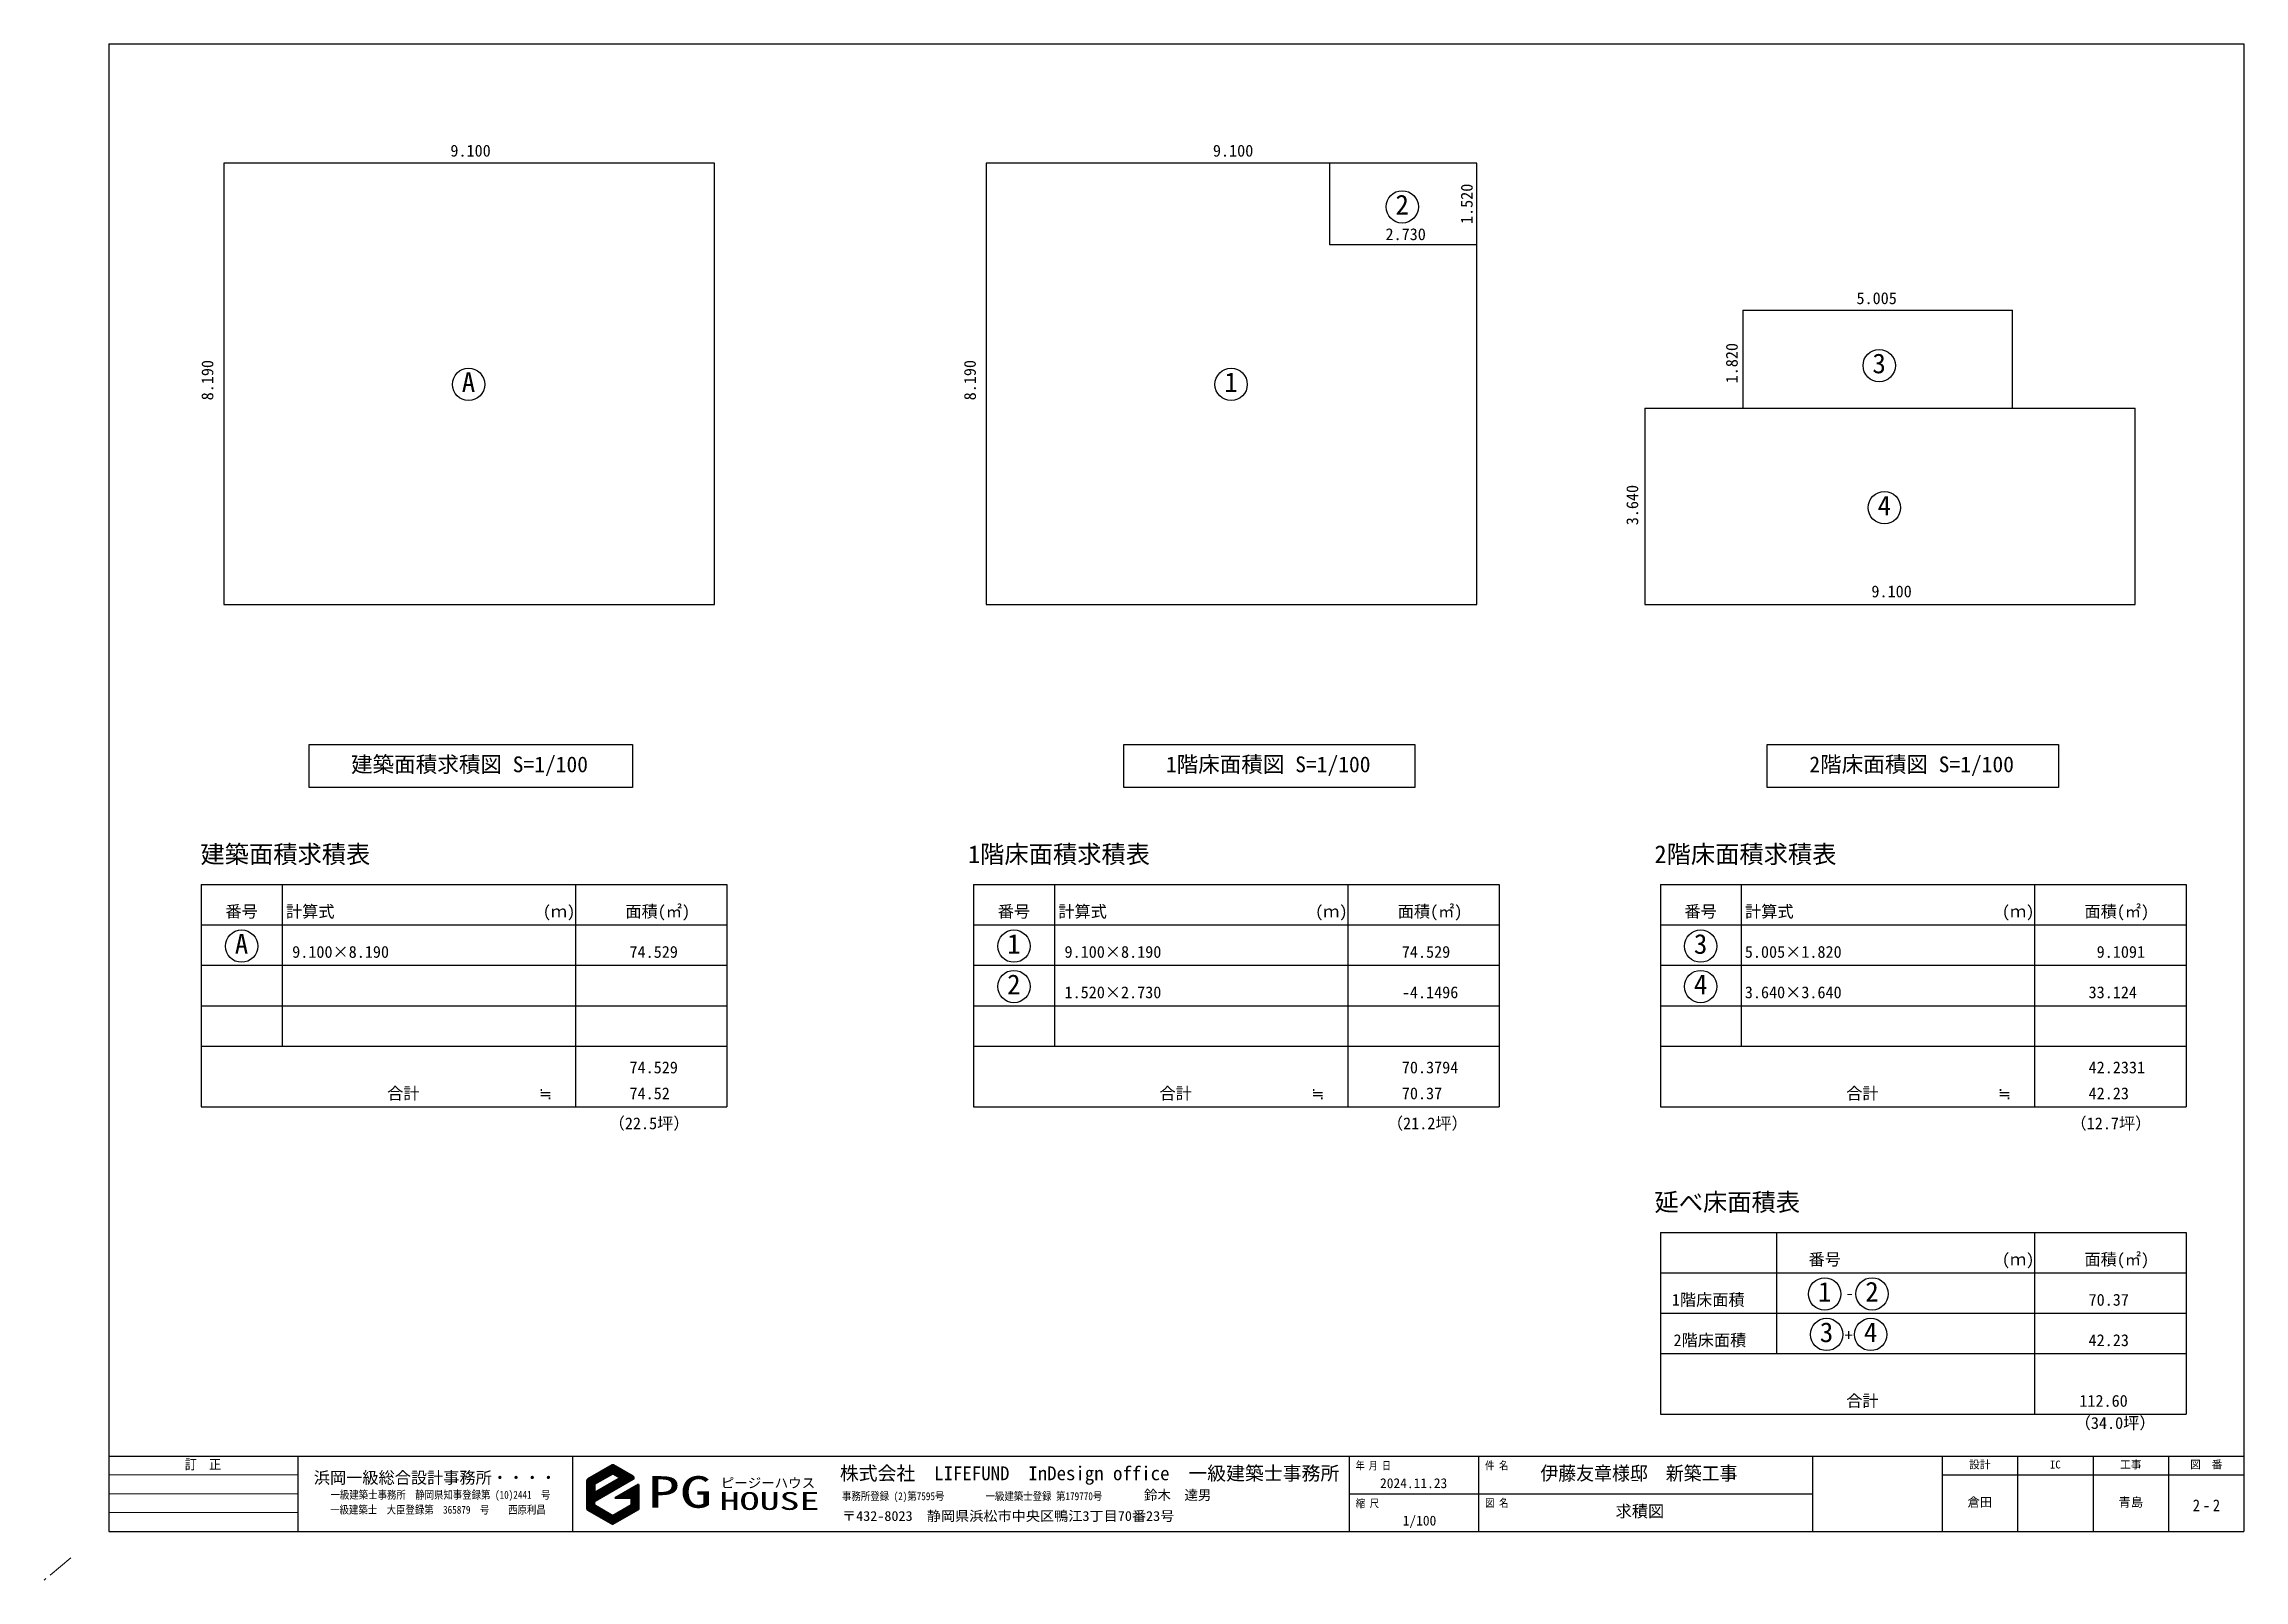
# Model space of a CAD drawing. Units: millimetres on the paper, enlarged 50 times, with parts at 1:100. Extents: x -21826 to 54909, y -26252 to 22610.
# Drawn here: x 12699 to 33102, y -26189 to -11939 of the extents above; entities that cross this region are included whole.
import ezdxf
from ezdxf.enums import TextEntityAlignment as Align

# ---------------------------------------------------------------- set-up
doc = ezdxf.new("R2010")
doc.units = ezdxf.units.MM
doc.header["$LTSCALE"] = 50
doc.linetypes.add('CHAIN1', pattern=[8, 5, -1, 1, -1])
for name, color, linetype, lineweight in [('2-0_補助線', 7, 'Continuous', 25), ('2-1_通り芯', 7, 'Continuous', 25), ('2-9', 7, 'Continuous', 25), ('2-A_文字・面積表', 7, 'Continuous', 25), ('F-1_凡例（一般）', 7, 'Continuous', 25), ('F-F_図面枠（共通）', 7, 'Continuous', 25)]:
    doc.layers.add(name, color=color, linetype=linetype, lineweight=lineweight)
doc.styles.add('ＭＳ ゴシック', font='')
doc.styles.get('ＭＳ ゴシック').set_extended_font_data('MS Gothic')

msp = doc.modelspace()

# ---------------------------------------------------------------- texts
at = {"layer": '2-0_補助線', "style": 'ＭＳ ゴシック'}
for s, p in [('建築面積求積図 S=1/100', (15546.38, -18738.71)), ('1階床面積図 S=1/100', (23103.46, -18738.71)), ('2階床面積図 S=1/100', (29070.93, -18738.71))]:
    msp.add_text(s, height=146.6, dxfattribs=at).set_placement(p, align=Align.BOTTOM_LEFT)
at = {"layer": '2-1_通り芯', "style": 'ＭＳ ゴシック'}
for s, p in [('2', (25232.28, -13575.82)), ('3', (29655.46, -15048.76)), ('A', (16573.4, -15222.98)), ('1', (23645.1, -15222.98)), ('4', (29703.77, -16366.78)), ('A', (14468.59, -20434.28)), ('3', (28000.05, -20434.28)), ('1', (21631.16, -20434.28)), ('2', (21631.16, -20809.28)), ('4', (28000.05, -20809.28)), ('1', (29150.34, -23661.68)), ('2', (29589.56, -23660.25)), ('3', (29167.65, -24036.68)), ('4', (29576.99, -24036.68))]:
    msp.add_text(s, height=183.3, dxfattribs=at).set_placement(p, align=Align.BOTTOM_LEFT)
at = {"layer": '2-9', "style": 'ＭＳ ゴシック'}
for s, height, p in [('建築面積求積表', 165, (14150.08, -19587.22)), ('1階床面積求積表', 165, (21268.49, -19587.22)), ('2階床面積求積表', 165, (27634.49, -19587.22)), ('番号', 110, (14381.46, -20074.35)), ('計算式', 110, (14943.21, -20074.35)), ('(ｍ)', 110, (17325.21, -20074.35)), ('面積(㎡)', 110, (18091.1, -20074.35)), ('番号', 110, (21544.02, -20074.35)), ('計算式', 110, (22105.77, -20074.35)), ('(ｍ)', 110, (24487.77, -20074.35)), ('面積(㎡)', 110, (25253.67, -20074.35)), ('番号', 110, (27912.91, -20074.35)), ('計算式', 110, (28474.66, -20074.35)), ('(ｍ)', 110, (30856.66, -20074.35)), ('面積(㎡)', 110, (31622.56, -20074.35)), ('9.100×8.190', 110, (15000.83, -20449.35)), ('74.529', 110, (18128.98, -20449.35)), ('9.100×8.190', 110, (22163.39, -20449.35)), ('74.529', 110, (25291.54, -20449.35)), ('5.005×1.820', 110, (28472.41, -20449.35)), (' 9.1091', 110, (31660.43, -20449.35)), ('1.520×2.730', 110, (22163.39, -20824.35)), ('-4.1496', 110, (25291.54, -20824.35)), ('3.640×3.640', 110, (28472.41, -20824.35)), ('33.124', 110, (31660.43, -20824.35)), ('74.529', 110, (18128.98, -21521.07)), ('70.3794', 110, (25291.54, -21521.07)), ('42.2331', 110, (31660.43, -21521.07)), ('合計', 110, (15881.46, -21761.85)), ('74.52', 110, (18128.98, -21761.85)), ('合計', 110, (23044.02, -21761.85)), ('70.37', 110, (25291.54, -21761.85)), ('合計', 110, (29412.91, -21761.85)), ('42.23', 110, (31660.43, -21761.85)), ('≒', 110, (17288.46, -21761.85)), ('≒', 110, (24451.02, -21761.85)), ('≒', 110, (30819.91, -21761.85)), ('延べ床面積表', 165, (27634.49, -22814.62)), ('番号', 110, (29063.21, -23301.75)), ('(ｍ)', 110, (30856.66, -23301.75)), ('面積(㎡)', 110, (31622.56, -23301.75)), ('1階床面積', 110, (27795.57, -23676.75)), ('70.37', 110, (31660.43, -23676.75)), ('2階床面積', 110, (27810.83, -24051.75)), ('42.23', 110, (31660.43, -24051.75)), ('合計', 110, (29412.91, -24614.25)), ('112.60', 110, (31574.74, -24614.25))]:
    msp.add_text(s, height=height, dxfattribs=at).set_placement(p, align=Align.BOTTOM_LEFT)
at = {"layer": '2-A_文字・面積表', "style": 'ＭＳ ゴシック'}
for s, p in [('9.100', (16467.93, -13016.44)), ('9.100', (23539.62, -13016.44)), ('2.730', (25139.98, -13791.38)), ('5.005', (29508.02, -14384.98)), ('9.100', (29646.49, -17104.97)), ('（22.5坪）', (17935.9, -22040.09)), ('（21.2坪）', (25153.27, -22040.09)), ('（12.7坪）', (31492.87, -22040.09)), ('-', (29406.67, -23615.79)), ('+', (29397.34, -24004.57)), ('（34.0坪）', (31531.94, -24819.74))]:
    msp.add_text(s, height=110, dxfattribs=at).set_placement(p, align=Align.BOTTOM_LEFT)
for s, p in [('1.520', (25981.4, -13608.74)), ('8.190', (14302.44, -15244.5)), ('8.190', (21374.14, -15244.5)), ('1.820', (28439.37, -15086.8)), ('3.640', (27516.54, -16403.21))]:
    msp.add_text(s, height=110, rotation=90, dxfattribs=at).set_placement(p, align=Align.BOTTOM_LEFT)
at = {"layer": 'F-1_凡例（一般）', "style": 'ＭＳ ゴシック'}
for s, height, width, p in [('PG', 293.3, 1.5, (18296.82, -25606.48)), ('HOUSE', 165, 1.65, (18964.6, -25587.71)), ('事務所登録 (2)第7595号', 73.31, 0.85, (20099.89, -25469.68)), ('一級建築士登録 第179770号', 73.31, 0.85, (21431.75, -25469.68)), ('〒432-8023\u3000静岡県浜松市中央区鴨江3丁目70番23号', 91.64, 1.05, (20099.58, -25668.04))]:
    msp.add_text(s, height=height, dxfattribs=dict(at, width=width)).set_placement(p, align=Align.BOTTOM_LEFT)
for s, height, p in [('ピージーハウス', 91.64, (18975.83, -25361.15)), ('株式会社\u3000LIFEFUND\u3000InDesign office\u3000一級建築士事務所', 128.3, (20079.43, -25301.21)), ('鈴木\u3000達男', 91.64, (22900.25, -25473.29))]:
    msp.add_text(s, height=height, dxfattribs=at).set_placement(p, align=Align.BOTTOM_LEFT)
at = {"layer": 'F-F_図面枠（共通）', "style": 'ＭＳ ゴシック'}
for s, height, width, p in [('訂\u3000正', 91.64, 0.9, (14004.23, -25188.62)), ('年 月 日', 73.31, 0.8, (24863.95, -25185.97)), ('件 名', 73.31, 0.85, (26063.95, -25185.97)), ('伊藤友章様邸\u3000新築工事', 128.3, 0.95, (26575.81, -25301.12)), ('一級建築士\u3000大臣登録第\u3000365879\u3000号\u3000\u3000西原利昌', 73.31, 0.85, (15353, -25595.24)), ('一級建築士事務所\u3000静岡県知事登録第 (10)2441\u3000号', 73.31, 0.85, (15356.38, -25456.65)), ('縮 尺', 73.31, 0.85, (24863.95, -25535.97)), ('図 名', 73.31, 0.85, (26064.3, -25532.74))]:
    msp.add_text(s, height=height, dxfattribs=dict(at, width=width)).set_placement(p, align=Align.BOTTOM_LEFT)
for s, height, p in [('設計', 73.31, (30551.73, -25176.12)), ('IC', 73.31, (31301.73, -25176.12)), ('工事', 73.31, (31951.73, -25176.12)), ('図\u3000番', 73.31, (32601.73, -25176.12)), ('浜岡一級総合設計事務所・・・・', 110, (15201.36, -25326.91)), ('倉田', 84.31, (30536.73, -25533.62)), ('青島', 84.31, (31936.73, -25533.62)), ('1/100', 91.64, (25299.57, -25710.54))]:
    msp.add_text(s, height=height, dxfattribs=at).set_placement(p, align=Align.BOTTOM_LEFT)
at = {"layer": 'F-F_図面枠（共通）', "color": 3, "style": 'ＭＳ ゴシック'}
for s, height, p in [('2024.11.23', 91.64, (25089.23, -25363.62)), ('求積図', 110, (27274.18, -25638.62))]:
    msp.add_text(s, height=height, dxfattribs=at).set_placement(p, align=Align.BOTTOM_LEFT)
at = {"layer": 'F-F_図面枠（共通）', "color": 3, "insert": (32626.73, -25551.12), "char_height": 110, "attachment_point": 7, "style": 'ＭＳ ゴシック'}
msp.add_mtext('\\T1.38;\\W0.9;2-2', dxfattribs=at)

# ---------------------------------------------------------------- linework, layer by layer
at = {"layer": '2-0_補助線'}
for points in [[(15157.38, -18437.71), (18157.38, -18437.71), (18157.38, -18837.71), (15157.38, -18837.71)], [(22712.96, -18437.71), (25412.96, -18437.71), (25412.96, -18837.71), (22712.96, -18837.71)], [(28680.43, -18437.71), (31380.43, -18437.71), (31380.43, -18837.71), (28680.43, -18837.71)]]:
    msp.add_lwpolyline(points, close=True, dxfattribs=at)
at = {"layer": '2-1_通り芯'}
for centre in [(25295.4, -13449.57), (29718.58, -14922.51), (16636.53, -15096.73), (23708.22, -15096.73), (29766.89, -16240.53), (14531.72, -20308.03), (21694.28, -20308.03), (28063.17, -20308.03), (21694.28, -20683.03), (28063.17, -20683.03), (29213.47, -23535.43), (29652.69, -23534), (29230.77, -23910.43), (29640.12, -23910.43)]:
    msp.add_circle(centre, 150, dxfattribs=at)
at = {"layer": '2-9'}
for p, q in [((14157.96, -19736.1), (19032.96, -19736.1)), ((14907.96, -19736.1), (14907.96, -21236.1)), ((17626.71, -19736.1), (17626.71, -21798.6)), ((19032.96, -19736.1), (19032.96, -21798.6)), ((21320.52, -19736.1), (26195.52, -19736.1)), ((22070.52, -19736.1), (22070.52, -21236.1)), ((24789.27, -19736.1), (24789.27, -21798.6)), ((26195.52, -19736.1), (26195.52, -21798.6)), ((27689.41, -19736.1), (32564.41, -19736.1)), ((28439.41, -19736.1), (28439.41, -21236.1)), ((31158.16, -19736.1), (31158.16, -21798.6)), ((32564.41, -19736.1), (32564.41, -21798.6)), ((14157.96, -20111.1), (19032.96, -20111.1)), ((21320.52, -20111.1), (26195.52, -20111.1)), ((27689.41, -20111.1), (32564.41, -20111.1)), ((14157.96, -20486.1), (19032.96, -20486.1)), ((21320.52, -20486.1), (26195.52, -20486.1)), ((27689.41, -20486.1), (32564.41, -20486.1)), ((14157.96, -20861.1), (19032.96, -20861.1)), ((21320.52, -20861.1), (26195.52, -20861.1)), ((27689.41, -20861.1), (32564.41, -20861.1)), ((14157.96, -21236.1), (19032.96, -21236.1)), ((21320.52, -21236.1), (26195.52, -21236.1)), ((27689.41, -21236.1), (32564.41, -21236.1)), ((27689.41, -22963.5), (32564.41, -22963.5)), ((28767.51, -22963.5), (28767.51, -24088.5)), ((31158.16, -22963.5), (31158.16, -24651)), ((32564.41, -22963.5), (32564.41, -24651)), ((27689.41, -23338.5), (32564.41, -23338.5)), ((27689.41, -23713.5), (32564.41, -23713.5)), ((27689.41, -24088.5), (32564.41, -24088.5))]:
    msp.add_line(p, q, dxfattribs=at)
for points in [[(14157.96, -19736.1), (14157.96, -21798.6), (19032.96, -21798.6)], [(21320.52, -19736.1), (21320.52, -21798.6), (26195.52, -21798.6)], [(27689.41, -19736.1), (27689.41, -21798.6), (32564.41, -21798.6)], [(27689.41, -22963.5), (27689.41, -24651), (32564.41, -24651)]]:
    msp.add_lwpolyline(points, dxfattribs=at)
at = {"layer": '2-A_文字・面積表'}
for p, q in [((24623.08, -13803.4), (24623.08, -13043.4)), ((25988.08, -13803.4), (24623.08, -13803.4)), ((28453.73, -14408.4), (30956.23, -14408.4)), ((28453.73, -14408.4), (28453.73, -15318.4)), ((30956.23, -15318.4), (30956.23, -14408.4)), ((27543.73, -15318.4), (27543.73, -17138.4)), ((27543.73, -15318.4), (32093.73, -15318.4)), ((32093.73, -17138.4), (32093.73, -15318.4)), ((27543.73, -17138.4), (32093.73, -17138.4))]:
    msp.add_line(p, q, dxfattribs=at)
for points in [[(14366.39, -17138.4), (18916.39, -17138.4), (18916.39, -13043.4), (14366.39, -13043.4)], [(21438.08, -17138.4), (25988.08, -17138.4), (25988.08, -13043.4), (21438.08, -13043.4)]]:
    msp.add_lwpolyline(points, close=True, dxfattribs=at)
at = {"layer": 'F-1_凡例（一般）'}
for p, q in [((17735.15, -25412.23), (17868.71, -25180.9)), ((17735.15, -25400.08), (17858.19, -25186.97)), ((17735.15, -25387.93), (17847.66, -25193.05)), ((17735.15, -25375.78), (17837.14, -25199.12)), ((17735.15, -25363.63), (17826.62, -25205.2)), ((17735.15, -25351.48), (17816.1, -25211.27)), ((17735.15, -25339.33), (17805.58, -25217.35)), ((17735.15, -25327.18), (17795.05, -25223.42)), ((17735.15, -25315.03), (17784.53, -25229.5)), ((17735.15, -25302.88), (17774.01, -25235.57)), ((17735.15, -25290.73), (17763.49, -25241.65)), ((17735.15, -25278.58), (17752.96, -25247.72)), ((17735.15, -25266.43), (17742.44, -25253.8)), ((17810.68, -25293.55), (17879.23, -25174.82)), ((17821.21, -25287.47), (17889.75, -25168.75)), ((17831.73, -25281.4), (17900.28, -25162.67)), ((17842.25, -25275.32), (17910.8, -25156.6)), ((17852.77, -25269.25), (17921.32, -25150.52)), ((17863.3, -25263.17), (17931.84, -25144.45)), ((17873.82, -25257.1), (17942.36, -25138.37)), ((17881.53, -25413.85), (17950.07, -25295.12)), ((17884.34, -25251.02), (17952.89, -25132.3)), ((17892.05, -25407.77), (17960.59, -25289.05)), ((17894.86, -25244.95), (17963.41, -25126.22)), ((17902.57, -25401.7), (17971.12, -25282.97)), ((17905.38, -25238.87), (17972.86, -25121.99)), ((17913.09, -25395.62), (17981.64, -25276.9)), ((17915.91, -25232.8), (17979.25, -25123.08)), ((17923.61, -25389.55), (17992.16, -25270.82)), ((17926.43, -25226.72), (17984.54, -25126.08)), ((17934.14, -25383.47), (18002.68, -25264.75)), ((17936.95, -25220.65), (17989.8, -25129.11)), ((17944.66, -25377.4), (18013.2, -25258.67)), ((17947.47, -25214.57), (17995.06, -25132.15)), ((17955.18, -25371.32), (18023.73, -25252.6)), ((17958, -25208.5), (18000.32, -25135.19)), ((17965.7, -25365.25), (18034.25, -25246.52)), ((17968.52, -25202.42), (18005.58, -25138.23)), ((17976.23, -25359.17), (18044.77, -25240.45)), ((17976.57, -25200.63), (18010.84, -25141.26)), ((17981.83, -25203.66), (18016.1, -25144.3)), ((17986.75, -25353.1), (18084.5, -25183.79)), ((17987.09, -25206.7), (18021.36, -25147.34)), ((17992.35, -25209.74), (18026.62, -25150.38)), ((17997.27, -25347.02), (18089.76, -25186.83)), ((17997.61, -25212.78), (18031.89, -25153.41)), ((18002.87, -25215.81), (18037.15, -25156.45)), ((18007.79, -25340.95), (18095.02, -25189.86)), ((18008.13, -25218.85), (18042.41, -25159.49)), ((18013.4, -25221.89), (18047.67, -25162.53)), ((18018.31, -25334.87), (18100.28, -25192.9)), ((18018.66, -25224.93), (18052.93, -25165.56)), ((18023.92, -25227.96), (18058.19, -25168.6)), ((18028.84, -25328.8), (18105.54, -25195.94)), ((18029.18, -25231), (18063.45, -25171.64)), ((18034.44, -25234.04), (18068.71, -25174.68)), ((18039.36, -25322.72), (18110.8, -25198.98)), ((18039.7, -25237.08), (18073.97, -25177.71)), ((18044.96, -25240.11), (18079.24, -25180.75)), ((18049.88, -25316.65), (18116.06, -25202.01)), ((18060.4, -25310.57), (18121.32, -25205.05)), ((18070.93, -25304.5), (18126.59, -25208.09)), ((18081.45, -25298.42), (18131.85, -25211.13)), ((18091.97, -25292.35), (18137.11, -25214.16)), ((18102.49, -25286.27), (18142.37, -25217.2)), ((18113.01, -25280.2), (18147.63, -25220.24)), ((18123.54, -25274.12), (18152.89, -25223.28)), ((18134.06, -25268.05), (18158.15, -25226.31)), ((18144.58, -25261.97), (18163.41, -25229.35)), ((18155.1, -25255.9), (18168.05, -25233.48)), ((18165.83, -25249.47), (18169.89, -25242.43)), ((17735.15, -25424.38), (17803.69, -25305.66)), ((17735.15, -25436.53), (17803.69, -25317.81)), ((17735.15, -25448.68), (17803.69, -25329.96)), ((17735.15, -25460.83), (17803.69, -25342.11)), ((17735.15, -25472.98), (17803.69, -25354.26)), ((17735.15, -25485.13), (17803.69, -25366.41)), ((17735.15, -25521.58), (17823.81, -25368.02)), ((17735.15, -25509.43), (17813.28, -25374.1)), ((17735.15, -25497.28), (17803.69, -25378.56)), ((17736.21, -25531.89), (17834.33, -25361.95)), ((17740.35, -25536.87), (17844.85, -25355.87)), ((17745.59, -25539.95), (17855.37, -25349.8)), ((17750.85, -25542.99), (17865.89, -25343.72)), ((17756.11, -25546.03), (17804, -25463.07)), ((17761.37, -25549.06), (17803.69, -25475.76)), ((17766.63, -25552.1), (17803.7, -25487.89)), ((17771.89, -25555.14), (17806.53, -25495.14)), ((17777.15, -25558.18), (17811.43, -25498.81)), ((17782.41, -25561.21), (17816.69, -25501.85)), ((17807.56, -25456.91), (17876.42, -25337.65)), ((17818.39, -25450.3), (17886.94, -25331.57)), ((17828.91, -25444.22), (17897.46, -25325.5)), ((17839.44, -25438.15), (17907.98, -25319.42)), ((17849.96, -25432.07), (17918.51, -25313.35)), ((17860.48, -25426), (17929.03, -25307.27)), ((17871, -25419.92), (17939.55, -25301.2)), ((17999.5, -25428.21), (18002.38, -25423.22)), ((18006.52, -25428.21), (18012.9, -25417.15)), ((18013.53, -25428.21), (18023.42, -25411.07)), ((18020.55, -25428.21), (18033.95, -25405)), ((18027.56, -25428.21), (18044.47, -25398.92)), ((18034.58, -25428.21), (18054.99, -25392.85)), ((18041.59, -25428.21), (18065.51, -25386.77)), ((18048.6, -25428.21), (18076.04, -25380.7)), ((18055.62, -25428.21), (18086.56, -25374.62)), ((18062.63, -25428.21), (18097.08, -25368.55)), ((18064.23, -25619.84), (18132.78, -25501.12)), ((18069.65, -25428.21), (18107.6, -25362.47)), ((18074.75, -25613.77), (18143.3, -25495.04)), ((18076.66, -25428.21), (18118.12, -25356.4)), ((18083.68, -25428.21), (18128.65, -25350.32)), ((18085.27, -25607.69), (18213.05, -25386.39)), ((18090.69, -25428.21), (18139.17, -25344.25)), ((18095.8, -25601.62), (18213.05, -25398.54)), ((18097.71, -25428.21), (18149.69, -25338.17)), ((18104.72, -25428.21), (18160.21, -25332.1)), ((18106.32, -25595.54), (18213.05, -25410.69)), ((18111.74, -25428.21), (18170.74, -25326.02)), ((18116.84, -25589.47), (18213.05, -25422.84)), ((18118.75, -25428.21), (18181.26, -25319.95)), ((18125.77, -25428.21), (18191.78, -25313.87)), ((18127.36, -25583.39), (18213.05, -25434.99)), ((18132.78, -25428.21), (18202.3, -25307.8)), ((18137.89, -25577.32), (18213.05, -25447.14)), ((18139.8, -25428.21), (18212.82, -25301.72)), ((18144.5, -25432.21), (18213.05, -25313.49)), ((18144.5, -25444.36), (18213.05, -25325.64)), ((18144.5, -25456.51), (18213.05, -25337.79)), ((18144.5, -25468.66), (18213.05, -25349.94)), ((18144.5, -25480.81), (18213.05, -25362.09)), ((18144.5, -25492.96), (18213.05, -25374.24)), ((18148.41, -25571.24), (18213.05, -25459.29)), ((18158.93, -25565.17), (18213.05, -25471.44)), ((18169.45, -25559.09), (18213.05, -25483.59)), ((18179.97, -25553.02), (18213.05, -25495.74)), ((17787.67, -25564.25), (17821.95, -25504.89)), ((17792.94, -25567.29), (17827.21, -25507.93)), ((17798.2, -25570.33), (17832.47, -25510.96)), ((17803.46, -25573.36), (17837.73, -25514)), ((17808.72, -25576.4), (17842.99, -25517.04)), ((17813.98, -25579.44), (17848.25, -25520.08)), ((17819.24, -25582.48), (17853.51, -25523.11)), ((17824.5, -25585.51), (17858.78, -25526.15)), ((17829.76, -25588.55), (17864.04, -25529.19)), ((17835.02, -25591.59), (17869.3, -25532.23)), ((17840.29, -25594.63), (17874.56, -25535.26)), ((17845.55, -25597.66), (17879.82, -25538.3)), ((17850.81, -25600.7), (17885.08, -25541.34)), ((17856.07, -25603.74), (17890.34, -25544.38)), ((17861.33, -25606.78), (17895.6, -25547.41)), ((17866.59, -25609.81), (17900.86, -25550.45)), ((17871.85, -25612.85), (17906.13, -25553.49)), ((17877.11, -25615.89), (17911.39, -25556.53)), ((17882.37, -25618.93), (17916.65, -25559.56)), ((17887.64, -25621.96), (17921.91, -25562.6)), ((17892.9, -25625), (17927.17, -25565.64)), ((17898.16, -25628.04), (17932.43, -25568.68)), ((17903.42, -25631.08), (17937.69, -25571.71)), ((17908.68, -25634.11), (17942.95, -25574.75)), ((17913.94, -25637.15), (17948.21, -25577.79)), ((17919.2, -25640.19), (17953.48, -25580.83)), ((17924.46, -25643.23), (17958.74, -25583.86)), ((17929.72, -25646.26), (17964, -25586.9)), ((17934.99, -25649.3), (17969.26, -25589.94)), ((17940.25, -25652.34), (17974.94, -25592.24)), ((17945.51, -25655.38), (17985.47, -25586.17)), ((17950.77, -25658.41), (17995.99, -25580.09)), ((17956.03, -25661.45), (18006.51, -25574.02)), ((17961.29, -25664.49), (18017.03, -25567.94)), ((17966.55, -25667.53), (18027.55, -25561.87)), ((17971.81, -25670.56), (18038.08, -25555.79)), ((17980.05, -25668.44), (18048.6, -25549.72)), ((17990.57, -25662.37), (18059.12, -25543.64)), ((18001.1, -25656.29), (18069.64, -25537.57)), ((18011.62, -25650.22), (18080.17, -25531.49)), ((18022.14, -25644.14), (18090.69, -25525.42)), ((18032.66, -25638.07), (18101.21, -25519.34)), ((18043.19, -25631.99), (18111.73, -25513.27)), ((18053.71, -25625.92), (18122.25, -25507.19)), ((18190.5, -25546.94), (18213.05, -25507.89)), ((18201.02, -25540.87), (18213.05, -25520.04)), ((18211.54, -25534.79), (18213.05, -25532.19))]:
    msp.add_line(p, q, dxfattribs=at)
at = {"layer": 'F-1_凡例（一般）', "color": 3, "lineweight": 40}
for p, q in [((17735.15, -25526.91), (17735.15, -25265.02)), ((17968.02, -25123.56), (17741.22, -25254.5)), ((17803.69, -25297.58), (17974.1, -25199.2)), ((18045.15, -25240.23), (17803.69, -25379.63)), ((17803.69, -25297.58), (17803.69, -25379.63)), ((17809.77, -25455.28), (18164.02, -25250.75)), ((17974.1, -25199.2), (18045.15, -25240.23)), ((18164.02, -25229.7), (17980.17, -25123.56)), ((17803.69, -25487.33), (17803.69, -25465.8)), ((17809.77, -25497.86), (17974.1, -25592.73)), ((18144.5, -25494.35), (17974.1, -25592.73)), ((18213.05, -25301.59), (17993.74, -25428.21)), ((18144.5, -25428.21), (17993.74, -25428.21)), ((18144.5, -25428.21), (18144.5, -25494.35)), ((18213.05, -25301.59), (18213.05, -25533.92)), ((17741.22, -25537.43), (17974.1, -25671.88)), ((18213.05, -25533.92), (17974.1, -25671.88))]:
    msp.add_line(p, q, dxfattribs=at)
for centre, start, end in [((17747.3, -25265.02), 120, 180), ((17974.1, -25134.08), 60, 120), ((18157.94, -25240.23), 300, 60), ((17815.84, -25465.8), 120, 180), ((17815.84, -25487.33), 180, 240), ((17747.3, -25526.91), 180, 240)]:
    msp.add_arc(centre, 12.15, start, end, dxfattribs=at)
at = {"layer": 'F-F_図面枠（共通）'}
for p, q in [((13301.73, -11938.62), (13301.73, -25738.62)), ((13301.73, -11938.62), (33101.73, -11938.62)), ((33101.73, -11938.62), (33101.73, -25738.62)), ((13301.73, -25038.62), (33101.73, -25038.62)), ((15051.73, -25038.62), (15051.73, -25738.62)), ((17600.99, -25038.62), (17600.99, -25738.62)), ((24801.73, -25038.62), (24801.73, -25738.62)), ((26001.73, -25038.62), (26001.73, -25738.62)), ((29099.18, -25038.62), (29099.18, -25738.62)), ((30301.73, -25038.62), (30301.73, -25738.62)), ((31001.73, -25038.62), (31001.73, -25738.62)), ((31701.73, -25038.62), (31701.73, -25738.62)), ((32401.73, -25038.62), (32401.73, -25738.62)), ((30301.73, -25213.62), (33101.73, -25213.62)), ((24801.73, -25388.62), (29099.18, -25388.62)), ((13301.73, -25738.62), (33101.73, -25738.62))]:
    msp.add_line(p, q, dxfattribs=at)
at = {"layer": 'F-F_図面枠（共通）', "color": 4, "lineweight": 9}
for p, q in [((13301.73, -25213.62), (15051.73, -25213.62)), ((13301.73, -25388.62), (15051.73, -25388.62)), ((13301.73, -25563.62), (15051.73, -25563.62))]:
    msp.add_line(p, q, dxfattribs=at)
at = {"layer": 'F-F_図面枠（共通）', "color": 1, "linetype": 'CHAIN1', "lineweight": 18}
msp.add_line((12947.25, -25982.85), (12699.07, -26188.62), dxfattribs=at)

msp.set_redraw_order([(e.dxf.handle, doc.entitydb.next_handle()) for e in msp.query("TEXT MTEXT ATTDEF DIMENSION ARC_DIMENSION")])  # texts and dimensions are drawn at this point

doc.saveas('drawing.dxf')
